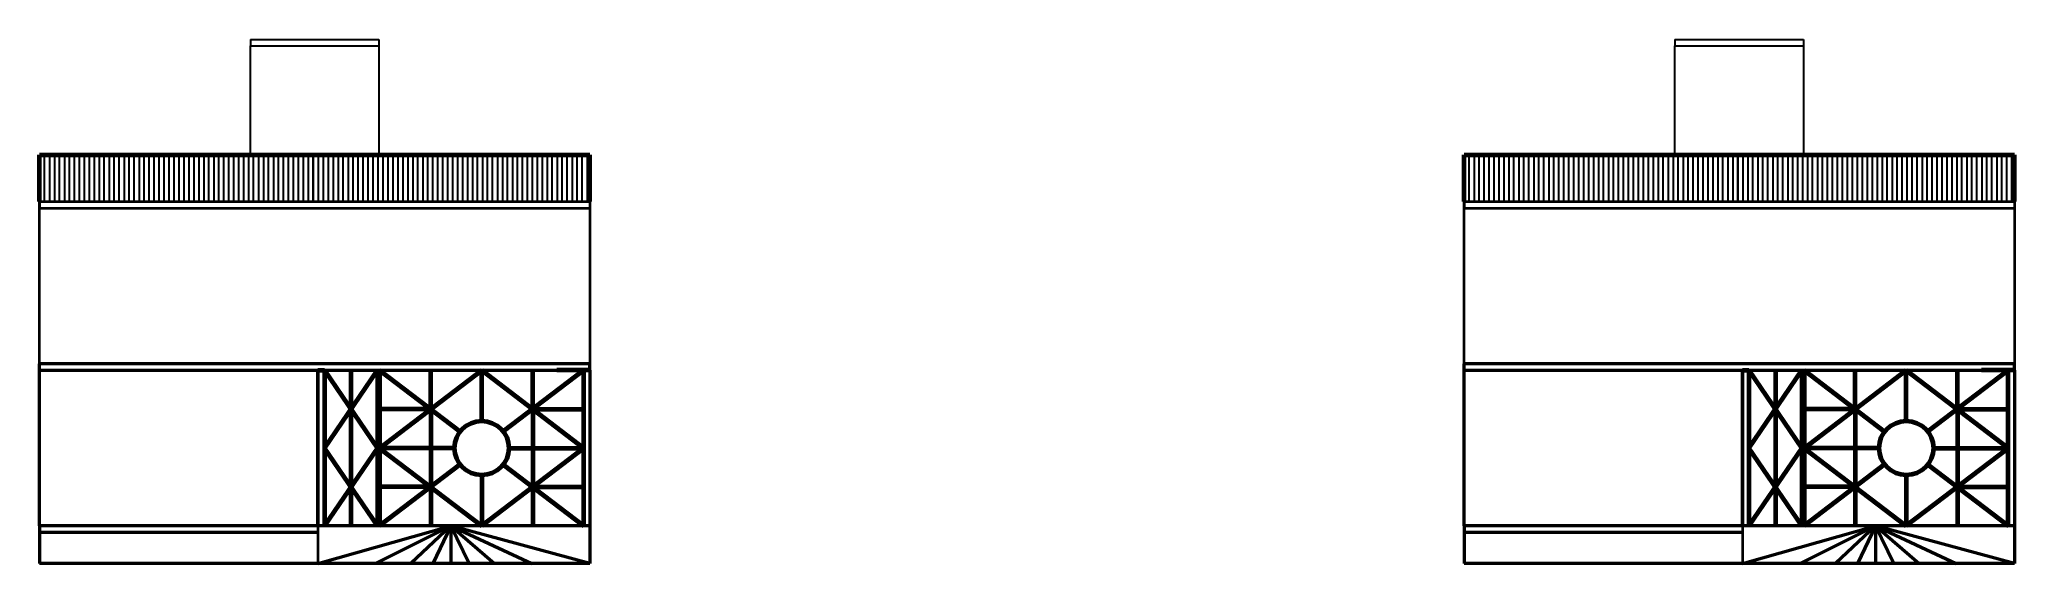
# Model space of a CAD drawing. Header units: inches. Extents: x -6918 to 21732, y -6368 to 1797.
# Drawn here: x 9949 to 11471, y -316 to 88 of the extents above; entities that cross this region are included whole.
import ezdxf

# ---------------------------------------------------------------- set-up
doc = ezdxf.new("R2010")
doc.units = ezdxf.units.IN
doc.header["$MEASUREMENT"] = 0
doc.layers.add('Raling', color=1, linetype='Continuous', lineweight=15)

msp = doc.modelspace()

# ---------------------------------------------------------------- linework, layer by layer
at = {"layer": 'Raling', "color": 18, "lineweight": 30, "true_color": 0x000000}
for p, q in [((10111.8, 88), (10210.8, 88)), ((10111.8, 88), (10111.8, 83)), ((10111.8, -1), (10111.8, 83)), ((10111.8, 83), (10210.8, 83)), ((10210.8, 88), (10210.8, 83)), ((10210.8, 83), (10210.8, -1)), ((11209.2, 88), (11308.2, 88)), ((11209.2, 88), (11209.2, 83)), ((11209.2, -1), (11209.2, 83)), ((11209.2, 83), (11308.2, 83)), ((11308.2, 88), (11308.2, 83)), ((11308.2, 83), (11308.2, -1)), ((9953, -1), (9953, -37)), ((9957, -1), (9957, -37)), ((9960.8, -1), (9960.8, -37)), ((9964.5, -1), (9964.5, -37)), ((9964.5, -1), (9964.5, -37)), ((9968.5, -1), (9968.5, -37)), ((9972.2, -1), (9972.2, -37)), ((9976, -1), (9976, -37)), ((9976, -1), (9976, -37)), ((9980, -1), (9980, -37)), ((9983.7, -1), (9983.7, -37)), ((9987.5, -1), (9987.5, -37)), ((9987.5, -1), (9987.5, -37)), ((9991.5, -1), (9991.5, -37)), ((9995.2, -1), (9995.2, -37)), ((9999, -1), (9999, -37)), ((9999, -1), (9999, -37)), ((10003, -1), (10003, -37)), ((10006.7, -1), (10006.7, -37)), ((10010.5, -1), (10010.5, -37)), ((10010.5, -1), (10010.5, -37)), ((10014.5, -1), (10014.5, -37)), ((10018.2, -1), (10018.2, -37)), ((10022, -1), (10022, -37)), ((10022.1, -1), (10022.1, -37)), ((10026, -1), (10026, -37)), ((10029.8, -1), (10029.8, -37)), ((10033.6, -1), (10033.6, -37)), ((10033.6, -1), (10033.6, -37)), ((10037.5, -1), (10037.5, -37)), ((10041.3, -1), (10041.3, -37)), ((10045.1, -1), (10045.1, -37)), ((10045.1, -1), (10045.1, -37)), ((10049, -1), (10049, -37)), ((10052.8, -1), (10052.8, -37)), ((10056.6, -1), (10056.6, -37)), ((10056.6, -1), (10056.6, -37)), ((10060.5, -1), (10060.5, -37)), ((10064.3, -1), (10064.3, -37)), ((10068.1, -1), (10068.1, -37)), ((10068.1, -1), (10068.1, -37)), ((10072, -1), (10072, -37)), ((10075.8, -1), (10075.8, -37)), ((10079.6, -1), (10079.6, -37)), ((10079.6, -1), (10079.6, -37)), ((10083.5, -1), (10083.5, -37)), ((10087.3, -1), (10087.3, -37)), ((10091, -1), (10091, -37)), ((10091, -1), (10091, -37)), ((10095, -1), (10095, -37)), ((10098.8, -1), (10098.8, -37)), ((10102.5, -1), (10102.5, -37)), ((10102.5, -1), (10102.5, -37)), ((10106.5, -1), (10106.5, -37)), ((10110.3, -1), (10110.3, -37)), ((10114, -1), (10114, -37)), ((10114, -1), (10114, -37)), ((10118, -1), (10118, -37)), ((10121.8, -1), (10121.8, -37)), ((10125.5, -1), (10125.5, -37)), ((10125.5, -1), (10125.5, -37)), ((10129.5, -1), (10129.5, -37)), ((10133.3, -1), (10133.3, -37)), ((10137, -1), (10137, -37)), ((10137, -1), (10137, -37)), ((10141, -1), (10141, -37)), ((10144.8, -1), (10144.8, -37)), ((10148.5, -1), (10148.5, -37)), ((10148.5, -1), (10148.5, -37)), ((10152.5, -1), (10152.5, -37)), ((10156.3, -1), (10156.3, -37)), ((10160, -1), (10160, -37)), ((10160.1, -1), (10160.1, -37)), ((10164.1, -1), (10164.1, -37)), ((10167.8, -1), (10167.8, -37)), ((10171.6, -1), (10171.6, -37)), ((10171.6, -1), (10171.6, -37)), ((10175.6, -1), (10175.6, -37)), ((10179.3, -1), (10179.3, -37)), ((10183.1, -1), (10183.1, -37)), ((10183.1, -1), (10183.1, -37)), ((10187.1, -1), (10187.1, -37)), ((10190.8, -1), (10190.8, -37)), ((10194.6, -1), (10194.6, -37)), ((10194.6, -1), (10194.6, -37)), ((10198.5, -1), (10198.5, -37)), ((10202.3, -1), (10202.3, -37)), ((10206.1, -1), (10206.1, -37)), ((10206.1, -1), (10206.1, -37)), ((10210, -1), (10210, -37)), ((10213.8, -1), (10213.8, -37)), ((10217.6, -1), (10217.6, -37)), ((10217.6, -1), (10217.6, -37)), ((10221.5, -1), (10221.5, -37)), ((10225.3, -1), (10225.3, -37)), ((10229.1, -1), (10229.1, -37)), ((10229.1, -1), (10229.1, -37)), ((10233, -1), (10233, -37)), ((10236.8, -1), (10236.8, -37)), ((10240.6, -1), (10240.6, -37)), ((10240.6, -1), (10240.6, -37)), ((10244.5, -1), (10244.5, -37)), ((10248.3, -1), (10248.3, -37)), ((10252.1, -1), (10252.1, -37)), ((10252.1, -1), (10252.1, -37)), ((10256, -1), (10256, -37)), ((10259.8, -1), (10259.8, -37)), ((10263.6, -1), (10263.6, -37)), ((10263.6, -1), (10263.6, -37)), ((10267.5, -1), (10267.5, -37)), ((10271.3, -1), (10271.3, -37)), ((10275.1, -1), (10275.1, -37)), ((10275.1, -1), (10275.1, -37)), ((10279, -1), (10279, -37)), ((10282.8, -1), (10282.8, -37)), ((10286.6, -1), (10286.6, -37)), ((10286.6, -1), (10286.6, -37)), ((10290.5, -1), (10290.5, -37)), ((10294.3, -1), (10294.3, -37)), ((10298, -1), (10298, -37)), ((10298.1, -1), (10298.1, -37)), ((10302.1, -1), (10302.1, -37)), ((10305.9, -1), (10305.9, -37)), ((10309.6, -1), (10309.6, -37)), ((10309.6, -1), (10309.6, -37)), ((10313.6, -1), (10313.6, -37)), ((10317.3, -1), (10317.3, -37)), ((10321.1, -1), (10321.1, -37)), ((10321.1, -1), (10321.1, -37)), ((10325.1, -1), (10325.1, -37)), ((10328.8, -1), (10328.8, -37)), ((10332.6, -1), (10332.6, -37)), ((10332.6, -1), (10332.6, -37)), ((10336.6, -1), (10336.6, -37)), ((10340.3, -1), (10340.3, -37)), ((10344.1, -1), (10344.1, -37)), ((10344.1, -1), (10344.1, -37)), ((10348.1, -1), (10348.1, -37)), ((10351.8, -1), (10351.8, -37)), ((10355.6, -1), (10355.6, -37)), ((10355.6, -1), (10355.6, -37)), ((10359.6, -1), (10359.6, -37)), ((10363.3, -1), (10363.3, -37)), ((10367.1, -1), (10367.1, -37)), ((10367.1, -1), (10367.1, -37)), ((10371.1, -1), (10371.1, -37)), ((11050.4, -1), (11050.4, -37)), ((11054.4, -1), (11054.4, -37)), ((11058.2, -1), (11058.2, -37)), ((11061.9, -1), (11061.9, -37)), ((11061.9, -1), (11061.9, -37)), ((11065.9, -1), (11065.9, -37)), ((11069.7, -1), (11069.7, -37)), ((11073.4, -1), (11073.4, -37)), ((11073.4, -1), (11073.4, -37)), ((11077.4, -1), (11077.4, -37)), ((11081.1, -1), (11081.1, -37)), ((11084.9, -1), (11084.9, -37)), ((11084.9, -1), (11084.9, -37)), ((11088.9, -1), (11088.9, -37)), ((11092.6, -1), (11092.6, -37)), ((11096.4, -1), (11096.4, -37)), ((11096.4, -1), (11096.4, -37)), ((11100.4, -1), (11100.4, -37)), ((11104.1, -1), (11104.1, -37)), ((11107.9, -1), (11107.9, -37)), ((11107.9, -1), (11107.9, -37)), ((11111.9, -1), (11111.9, -37)), ((11115.6, -1), (11115.6, -37)), ((11119.4, -1), (11119.4, -37)), ((11119.5, -1), (11119.5, -37)), ((11123.4, -1), (11123.4, -37)), ((11127.2, -1), (11127.2, -37)), ((11131, -1), (11131, -37)), ((11131, -1), (11131, -37)), ((11134.9, -1), (11134.9, -37)), ((11138.7, -1), (11138.7, -37)), ((11142.5, -1), (11142.5, -37)), ((11142.5, -1), (11142.5, -37)), ((11146.4, -1), (11146.4, -37)), ((11150.2, -1), (11150.2, -37)), ((11154, -1), (11154, -37)), ((11154, -1), (11154, -37)), ((11157.9, -1), (11157.9, -37)), ((11161.7, -1), (11161.7, -37)), ((11165.5, -1), (11165.5, -37)), ((11165.5, -1), (11165.5, -37)), ((11169.4, -1), (11169.4, -37)), ((11173.2, -1), (11173.2, -37)), ((11177, -1), (11177, -37)), ((11177, -1), (11177, -37)), ((11180.9, -1), (11180.9, -37)), ((11184.7, -1), (11184.7, -37)), ((11188.5, -1), (11188.5, -37)), ((11188.5, -1), (11188.5, -37)), ((11192.4, -1), (11192.4, -37)), ((11196.2, -1), (11196.2, -37)), ((11199.9, -1), (11199.9, -37)), ((11199.9, -1), (11199.9, -37)), ((11203.9, -1), (11203.9, -37)), ((11207.7, -1), (11207.7, -37)), ((11211.4, -1), (11211.4, -37)), ((11211.4, -1), (11211.4, -37)), ((11215.4, -1), (11215.4, -37)), ((11219.2, -1), (11219.2, -37)), ((11222.9, -1), (11222.9, -37)), ((11222.9, -1), (11222.9, -37)), ((11226.9, -1), (11226.9, -37)), ((11230.7, -1), (11230.7, -37)), ((11234.4, -1), (11234.4, -37)), ((11234.4, -1), (11234.4, -37)), ((11238.4, -1), (11238.4, -37)), ((11242.2, -1), (11242.2, -37)), ((11245.9, -1), (11245.9, -37)), ((11245.9, -1), (11245.9, -37)), ((11249.9, -1), (11249.9, -37)), ((11253.7, -1), (11253.7, -37)), ((11257.4, -1), (11257.4, -37)), ((11257.5, -1), (11257.5, -37)), ((11261.5, -1), (11261.5, -37)), ((11265.2, -1), (11265.2, -37)), ((11269, -1), (11269, -37)), ((11269, -1), (11269, -37)), ((11273, -1), (11273, -37)), ((11276.7, -1), (11276.7, -37)), ((11280.5, -1), (11280.5, -37)), ((11280.5, -1), (11280.5, -37)), ((11284.5, -1), (11284.5, -37)), ((11288.2, -1), (11288.2, -37)), ((11292, -1), (11292, -37)), ((11292, -1), (11292, -37)), ((11296, -1), (11296, -37)), ((11299.7, -1), (11299.7, -37)), ((11303.5, -1), (11303.5, -37)), ((11303.5, -1), (11303.5, -37)), ((11307.4, -1), (11307.4, -37)), ((11311.2, -1), (11311.2, -37)), ((11315, -1), (11315, -37)), ((11315, -1), (11315, -37)), ((11318.9, -1), (11318.9, -37)), ((11322.7, -1), (11322.7, -37)), ((11326.5, -1), (11326.5, -37)), ((11326.5, -1), (11326.5, -37)), ((11330.4, -1), (11330.4, -37)), ((11334.2, -1), (11334.2, -37)), ((11338, -1), (11338, -37)), ((11338, -1), (11338, -37)), ((11341.9, -1), (11341.9, -37)), ((11345.7, -1), (11345.7, -37)), ((11349.5, -1), (11349.5, -37)), ((11349.5, -1), (11349.5, -37)), ((11353.4, -1), (11353.4, -37)), ((11357.2, -1), (11357.2, -37)), ((11361, -1), (11361, -37)), ((11361, -1), (11361, -37)), ((11364.9, -1), (11364.9, -37)), ((11368.7, -1), (11368.7, -37)), ((11372.5, -1), (11372.5, -37)), ((11372.5, -1), (11372.5, -37)), ((11376.4, -1), (11376.4, -37)), ((11380.2, -1), (11380.2, -37)), ((11384, -1), (11384, -37)), ((11384, -1), (11384, -37)), ((11387.9, -1), (11387.9, -37)), ((11391.7, -1), (11391.7, -37)), ((11395.5, -1), (11395.5, -37)), ((11395.5, -1), (11395.5, -37)), ((11399.5, -1), (11399.5, -37)), ((11403.3, -1), (11403.3, -37)), ((11407, -1), (11407, -37)), ((11407, -1), (11407, -37)), ((11411, -1), (11411, -37)), ((11414.8, -1), (11414.8, -37)), ((11418.5, -1), (11418.5, -37)), ((11418.5, -1), (11418.5, -37)), ((11422.5, -1), (11422.5, -37)), ((11426.2, -1), (11426.2, -37)), ((11430, -1), (11430, -37)), ((11430, -1), (11430, -37)), ((11434, -1), (11434, -37)), ((11437.7, -1), (11437.7, -37)), ((11441.5, -1), (11441.5, -37)), ((11441.5, -1), (11441.5, -37)), ((11445.5, -1), (11445.5, -37)), ((11449.2, -1), (11449.2, -37)), ((11453, -1), (11453, -37)), ((11453, -1), (11453, -37)), ((11457, -1), (11457, -37)), ((11460.7, -1), (11460.7, -37)), ((11464.5, -1), (11464.5, -37)), ((11464.5, -1), (11464.5, -37)), ((11468.5, -1), (11468.5, -37))]:
    msp.add_line(p, q, dxfattribs=at)
at = {"layer": 'Raling', "color": 18, "lineweight": 70, "true_color": 0x000000}
for p, q in [((9949.3, -37), (9949.3, -1)), ((9949.3, -1), (10373.3, -1)), ((10373.3, -37), (10373.3, -1)), ((11046.7, -37), (11046.7, -1)), ((11046.7, -1), (11470.7, -1)), ((11470.7, -37), (11470.7, -1))]:
    msp.add_line(p, q, dxfattribs=at)
at = {"layer": 'Raling', "color": 18, "lineweight": 40, "true_color": 0x000000}
for p, q in [((9949.3, -37), (9949.3, -42)), ((9949.3, -42), (10373.3, -42)), ((11046.7, -37), (11046.7, -42)), ((11046.7, -42), (11470.7, -42)), ((10163.8, -287), (10163.8, -316)), ((11261.2, -287), (11261.2, -316))]:
    msp.add_line(p, q, dxfattribs=at)
at = {"layer": 'Raling', "color": 18, "lineweight": 50, "true_color": 0x000000}
for p, q in [((9949.3, -167), (9949.3, -162)), ((10373.3, -162), (9949.3, -162)), ((10163.8, -167), (10163.8, -287)), ((10373.3, -167), (10373.3, -162)), ((11046.7, -167), (11046.7, -162)), ((11470.7, -162), (11046.7, -162)), ((11261.2, -167), (11261.2, -287)), ((11470.7, -167), (11470.7, -162)), ((9949.3, -287), (9949.3, -292)), ((10373.3, -287), (10373.3, -292)), ((11046.7, -287), (11046.7, -292)), ((11470.7, -287), (11470.7, -292)), ((10163.8, -292), (9949.3, -292)), ((9949.3, -292), (9949.3, -316)), ((10373.3, -292), (10373.3, -316)), ((11261.2, -292), (11046.7, -292)), ((11046.7, -292), (11046.7, -316)), ((11470.7, -292), (11470.7, -316)), ((10373.3, -316), (9949.3, -316)), ((11470.7, -316), (11046.7, -316))]:
    msp.add_line(p, q, dxfattribs=at)
at = {"layer": 'Raling', "color": 7, "lineweight": 70}
for p, q in [((10163.8, -167), (10168.8, -167)), ((10168.8, -167), (10168.8, -287)), ((10168.8, -167), (10209.6, -227)), ((10168.8, -227), (10209.6, -167)), ((10189.1, -167), (10189.1, -287)), ((10209.6, -167), (10209.6, -287)), ((10211.3, -167), (10211.3, -287)), ((10211.3, -167), (10273.3, -214.3)), ((10211.3, -227), (10290, -167)), ((10250.7, -197), (10250.7, -167)), ((10290, -206.1), (10290, -167)), ((10290, -167), (10368.6, -227)), ((10368.6, -167), (10306.6, -214.3)), ((10329.3, -197), (10329.3, -167)), ((10368.3, -167), (10347.9, -167)), ((10370.8, -167), (10365.8, -167)), ((10373.3, -167), (10368.3, -167)), ((10373.3, -167), (10368.3, -167)), ((10368.3, -167), (10368.3, -287)), ((11261.2, -167), (11266.2, -167)), ((11266.2, -167), (11266.2, -287)), ((11266.2, -167), (11307, -227)), ((11266.2, -227), (11307, -167)), ((11286.5, -167), (11286.5, -287)), ((11307, -167), (11307, -287)), ((11308.7, -167), (11308.7, -287)), ((11308.7, -167), (11370.7, -214.3)), ((11308.7, -227), (11387.4, -167)), ((11348.1, -197), (11348.1, -167)), ((11387.4, -206.1), (11387.4, -167)), ((11387.4, -167), (11466, -227)), ((11466, -167), (11404, -214.3)), ((11426.7, -197), (11426.7, -167)), ((11465.7, -167), (11445.3, -167)), ((11468.2, -167), (11463.2, -167)), ((11470.7, -167), (11465.7, -167)), ((11470.7, -167), (11465.7, -167)), ((11465.7, -167), (11465.7, -287)), ((10250.7, -197), (10211.3, -197)), ((10250.7, -197.4), (10250.7, -227.4)), ((10329.3, -197), (10329.3, -287)), ((10329.3, -197), (10368.6, -197)), ((11348.1, -197), (11308.7, -197)), ((11348.1, -197.4), (11348.1, -227.4)), ((11426.7, -197), (11426.7, -287)), ((11426.7, -197), (11466, -197)), ((10209.6, -227), (10168.8, -287)), ((10209.6, -287), (10168.8, -227)), ((10269.1, -227), (10211.3, -227)), ((10211.3, -227), (10290, -287)), ((10250.7, -227), (10250.7, -287)), ((10368.6, -227), (10290, -287)), ((10310.9, -227), (10368.6, -227)), ((11307, -227), (11266.2, -287)), ((11307, -287), (11266.2, -227)), ((11366.5, -227), (11308.7, -227)), ((11308.7, -227), (11387.4, -287)), ((11348.1, -227), (11348.1, -287)), ((11466, -227), (11387.4, -287)), ((11408.3, -227), (11466, -227)), ((10273.3, -239.7), (10211.3, -287)), ((10306.6, -239.7), (10368.6, -287)), ((11370.7, -239.7), (11308.7, -287)), ((11404, -239.7), (11466, -287)), ((10250.7, -257), (10211.3, -257)), ((10290, -247.9), (10290, -287)), ((10329.3, -257), (10368.6, -257)), ((11348.1, -257), (11308.7, -257)), ((11387.4, -247.9), (11387.4, -287)), ((11426.7, -257), (11466, -257))]:
    msp.add_line(p, q, dxfattribs=at)
at = {"layer": 'Raling', "color": 7, "lineweight": 50}
for p, q in [((10163.8, -316), (10266.3, -287)), ((10266.3, -287), (10208.2, -316)), ((10266.3, -287), (10235.4, -316)), ((10266.3, -287), (10252.3, -316)), ((10266.3, -287), (10266.3, -316)), ((10373.3, -316), (10266.3, -287)), ((10266.3, -287), (10328.5, -316)), ((10266.3, -287), (10299.9, -316)), ((10266.3, -287), (10280.3, -316)), ((11261.2, -316), (11363.7, -287)), ((11363.7, -287), (11305.6, -316)), ((11363.7, -287), (11332.8, -316)), ((11363.7, -287), (11349.7, -316)), ((11363.7, -287), (11363.7, -316)), ((11470.7, -316), (11363.7, -287)), ((11363.7, -287), (11425.9, -316)), ((11363.7, -287), (11397.3, -316)), ((11363.7, -287), (11377.7, -316))]:
    msp.add_line(p, q, dxfattribs=at)
at = {"layer": 'Raling', "color": 18, "lineweight": 40, "true_color": 0x000000}
for points in [[(9949.3, -37), (10373.3, -37), (10373.3, -162), (9949.3, -162)], [(11046.7, -37), (11470.7, -37), (11470.7, -162), (11046.7, -162)]]:
    msp.add_lwpolyline(points, close=True, dxfattribs=at)
at = {"layer": 'Raling', "color": 18, "lineweight": 50, "true_color": 0x000000}
for points in [[(9949.3, -167), (10373.3, -167), (10373.3, -287), (9949.3, -287)], [(11046.7, -167), (11470.7, -167), (11470.7, -287), (11046.7, -287)]]:
    msp.add_lwpolyline(points, close=True, dxfattribs=at)
at = {"layer": 'Raling', "color": 7, "lineweight": 50}
for points in [[(10163.8, -167), (10373.3, -167), (10373.3, -287), (10163.8, -287)], [(11261.2, -167), (11470.7, -167), (11470.7, -287), (11261.2, -287)]]:
    msp.add_lwpolyline(points, close=True, dxfattribs=at)
at = {"layer": 'Raling', "color": 7, "lineweight": 70}
for centre in [(10290, -227), (11387.4, -227)]:
    msp.add_circle(centre, 20.9, dxfattribs=at)

doc.saveas('drawing.dxf')
